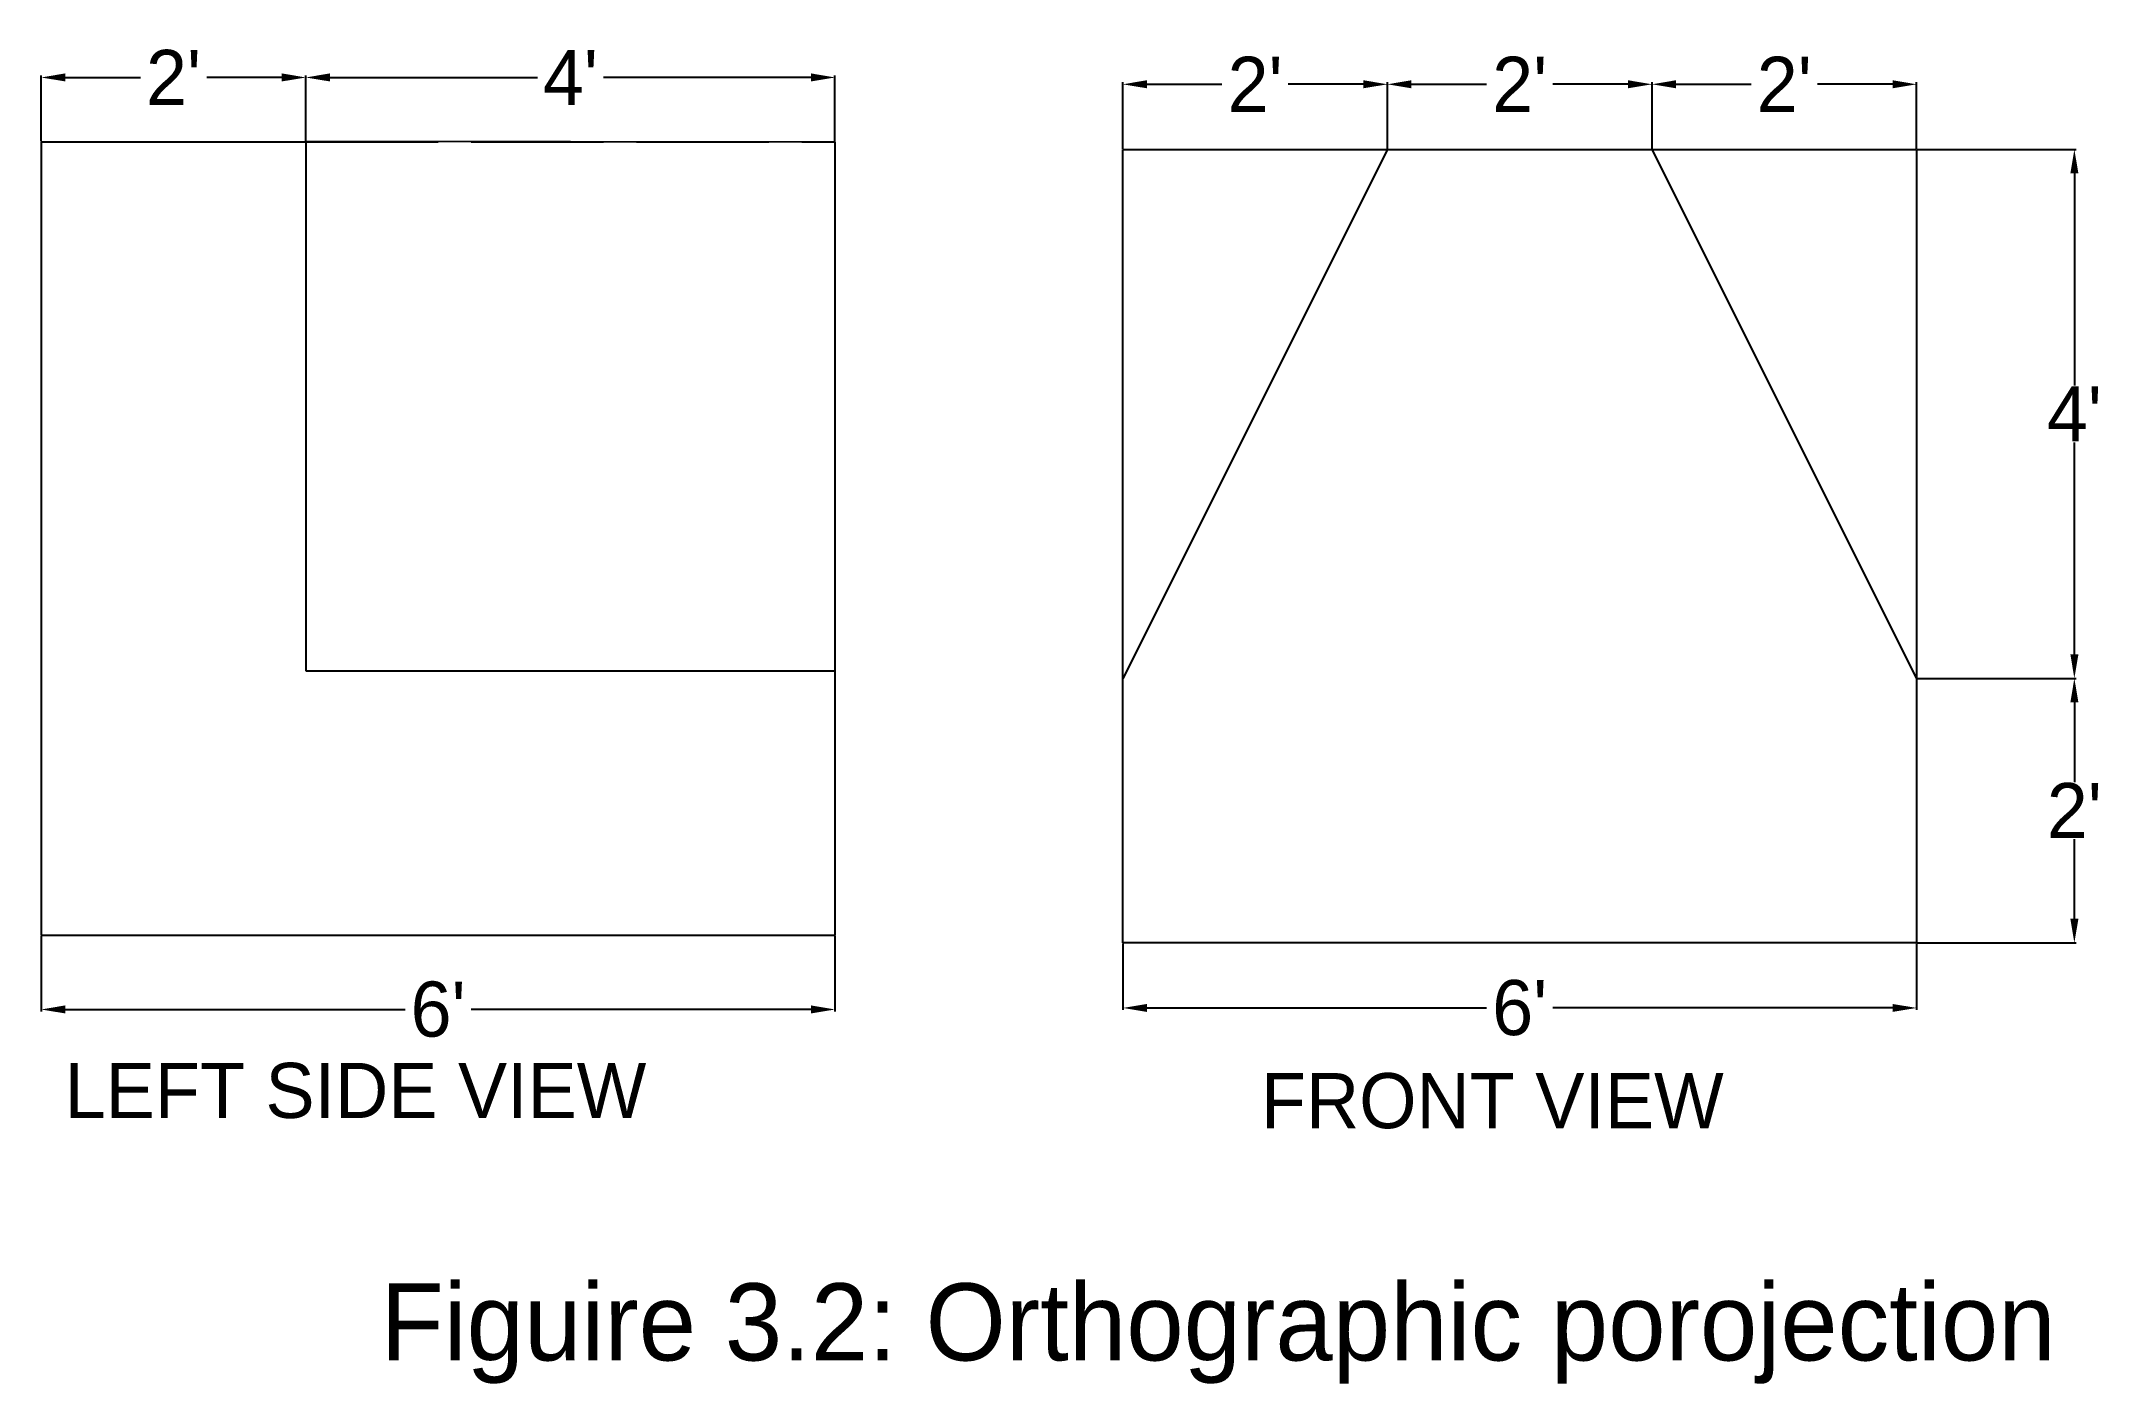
# Model space of a CAD drawing. Header units: inches. Extents: x 4 to 531, y -296 to 303.
# Drawn here: x 206.6 to 393.9, y -16 to 105.8 of the extents above; entities that cross this region are included whole.
import ezdxf

# ---------------------------------------------------------------- set-up
doc = ezdxf.new("R2010")
doc.units = ezdxf.units.IN
doc.header["$MEASUREMENT"] = 0
doc.linetypes.add('ACAD_ISO02W100', pattern=[15, 12, -3])
doc.dimstyles.get("Standard").update_dxf_attribs({"dimtxt": 5, "dimasz": 2.18, "dimexe": 0.18, "dimexo": 0.0625, "dimgap": 0.09, "dimtad": 0, "dimtih": 1, "dimtoh": 1, "dimdec": 0, "dimzin": 0, "dimdsep": 46, "dimlunit": 3, "dimtxsty": 'Standard', "dimcen": 0.09, "dimclrt": 5, "dimadec": 0, "dimazin": 0, "dimtfac": 1, "dimtdec": 0, "dimtofl": 0, "dimtmove": 0, "dimatfit": 3, "dimfxl": 1, "dimtolj": 1, "dimtzin": 0, "dimarcsym": 0})

msp = doc.modelspace()

# ---------------------------------------------------------------- texts
at = {"attachment_point": 1}
for s, insert, char_height, width in [('LEFT SIDE VIEW', (208.751, 13.105), 5, 72.21434), ('FRONT VIEW', (317.257, 12.176), 5, 55.34008), ('Figuire 3.2: Orthographic porojection', (237.409, -6.902), 7, 280.28523)]:
    msp.add_mtext(s, dxfattribs=dict(at, insert=insert, char_height=char_height, width=width))

# ---------------------------------------------------------------- blocks, each defined once
blk = doc.blocks.new('*D113')
at = {"color": 0, "lineweight": -2}
for p, q in [((304.73, 96.06), (304.73, 102.09)), ((306.91, 101.91), (313.72, 101.91)), ((326.55, 101.91), (319.73, 101.91)), ((328.73, 96.06), (328.73, 102.09))]:
    blk.add_line(p, q, dxfattribs=at)
at = {"color": 0}
for points in [[(306.91, 102.28), (306.91, 101.55), (304.73, 101.91)], [(326.55, 102.28), (326.55, 101.55), (328.73, 101.91)]]:
    blk.add_solid(points, dxfattribs=at)
at = {"layer": 'Defpoints', "color": 0}
for p in [(328.73, 101.91), (304.73, 96), (328.73, 96)]:
    blk.add_point(p, dxfattribs=at)
at = {"color": 5, "insert": (316.73, 101.91), "char_height": 5, "attachment_point": 5}
blk.add_mtext("\\A1;2'", dxfattribs=at)
blk = doc.blocks.new('*D114')
at = {"color": 0, "lineweight": -2}
for p, q in [((328.73, 96.12), (328.73, 102.09)), ((330.91, 101.91), (337.72, 101.91)), ((350.55, 101.91), (343.73, 101.91)), ((352.73, 96.06), (352.73, 102.09))]:
    blk.add_line(p, q, dxfattribs=at)
at = {"color": 0}
for points in [[(330.91, 102.28), (330.91, 101.55), (328.73, 101.91)], [(350.55, 102.28), (350.55, 101.55), (352.73, 101.91)]]:
    blk.add_solid(points, dxfattribs=at)
at = {"layer": 'Defpoints', "color": 0}
for p in [(352.73, 101.91), (328.73, 96.06), (352.73, 96)]:
    blk.add_point(p, dxfattribs=at)
at = {"color": 5, "insert": (340.73, 101.91), "char_height": 5, "attachment_point": 5}
blk.add_mtext("\\A1;2'", dxfattribs=at)
blk = doc.blocks.new('*D115')
at = {"color": 0, "lineweight": -2}
for p, q in [((352.73, 96.06), (352.73, 102.09)), ((354.91, 101.91), (361.72, 101.91)), ((374.55, 101.91), (367.73, 101.91)), ((376.73, 96.06), (376.73, 102.09))]:
    blk.add_line(p, q, dxfattribs=at)
at = {"color": 0}
for points in [[(354.91, 102.28), (354.91, 101.55), (352.73, 101.91)], [(374.55, 102.28), (374.55, 101.55), (376.73, 101.91)]]:
    blk.add_solid(points, dxfattribs=at)
at = {"layer": 'Defpoints', "color": 0}
for p in [(376.73, 101.91), (352.73, 96), (376.73, 96)]:
    blk.add_point(p, dxfattribs=at)
at = {"color": 5, "insert": (364.73, 101.91), "char_height": 5, "attachment_point": 5}
blk.add_mtext("\\A1;2'", dxfattribs=at)
blk = doc.blocks.new('*D116')
at = {"color": 0, "lineweight": -2}
for p, q in [((376.79, 96), (391.22, 96)), ((391.04, 93.82), (391.04, 74.59)), ((391.04, 50.18), (391.04, 69.41)), ((376.79, 48), (391.22, 48))]:
    blk.add_line(p, q, dxfattribs=at)
at = {"color": 0}
for points in [[(390.68, 93.82), (391.41, 93.82), (391.04, 96)], [(390.68, 50.18), (391.41, 50.18), (391.04, 48)]]:
    blk.add_solid(points, dxfattribs=at)
at = {"layer": 'Defpoints', "color": 0}
for p in [(376.73, 96), (376.73, 48), (391.04, 48)]:
    blk.add_point(p, dxfattribs=at)
at = {"color": 5, "insert": (391.04, 72), "char_height": 5, "attachment_point": 5}
blk.add_mtext("\\A1;4'", dxfattribs=at)
blk = doc.blocks.new('*D117')
at = {"color": 0, "lineweight": -2}
for p, q in [((376.79, 48), (391.22, 48)), ((391.04, 45.82), (391.04, 38.59)), ((391.04, 26.18), (391.04, 33.41)), ((376.79, 24), (391.22, 24))]:
    blk.add_line(p, q, dxfattribs=at)
at = {"color": 0}
for points in [[(390.68, 45.82), (391.41, 45.82), (391.04, 48)], [(390.68, 26.18), (391.41, 26.18), (391.04, 24)]]:
    blk.add_solid(points, dxfattribs=at)
at = {"layer": 'Defpoints', "color": 0}
for p in [(376.73, 48), (376.73, 24), (391.04, 24)]:
    blk.add_point(p, dxfattribs=at)
at = {"color": 5, "insert": (391.04, 36), "char_height": 5, "attachment_point": 5}
blk.add_mtext("\\A1;2'", dxfattribs=at)
blk = doc.blocks.new('*D118')
at = {"color": 0, "lineweight": -2}
for p, q in [((304.73, 23.94), (304.73, 17.91)), ((376.73, 23.94), (376.73, 17.91)), ((306.91, 18.09), (337.72, 18.09)), ((374.55, 18.09), (343.73, 18.09))]:
    blk.add_line(p, q, dxfattribs=at)
at = {"color": 0}
for points in [[(306.91, 18.45), (306.91, 17.73), (304.73, 18.09)], [(374.55, 18.45), (374.55, 17.73), (376.73, 18.09)]]:
    blk.add_solid(points, dxfattribs=at)
at = {"layer": 'Defpoints', "color": 0}
for p in [(304.73, 24), (376.73, 24), (376.73, 18.09)]:
    blk.add_point(p, dxfattribs=at)
at = {"color": 5, "insert": (340.73, 18.09), "char_height": 5, "attachment_point": 5}
blk.add_mtext("\\A1;6'", dxfattribs=at)
blk = doc.blocks.new('*D125')
at = {"color": 0, "lineweight": -2}
for p, q in [((206.62, 24.63), (206.62, 17.77)), ((278.62, 24.63), (278.62, 17.77)), ((208.8, 17.95), (239.62, 17.95)), ((276.44, 17.95), (245.63, 17.95))]:
    blk.add_line(p, q, dxfattribs=at)
at = {"color": 0}
for points in [[(208.8, 18.32), (208.8, 17.59), (206.62, 17.95)], [(276.44, 18.32), (276.44, 17.59), (278.62, 17.95)]]:
    blk.add_solid(points, dxfattribs=at)
at = {"layer": 'Defpoints', "color": 0}
for p in [(206.62, 24.7), (278.62, 24.7), (278.62, 17.95)]:
    blk.add_point(p, dxfattribs=at)
at = {"color": 5, "insert": (242.62, 17.95), "char_height": 5, "attachment_point": 5}
blk.add_mtext("\\A1;6'", dxfattribs=at)
blk = doc.blocks.new('*D140')
at = {"color": 0, "lineweight": -2}
for p, q in [((206.62, 96.76), (206.62, 102.71)), ((208.8, 102.53), (215.62, 102.53)), ((228.44, 102.53), (221.63, 102.53)), ((230.62, 96.76), (230.62, 102.71))]:
    blk.add_line(p, q, dxfattribs=at)
at = {"color": 0}
for points in [[(208.8, 102.9), (208.8, 102.17), (206.62, 102.53)], [(228.44, 102.9), (228.44, 102.17), (230.62, 102.53)]]:
    blk.add_solid(points, dxfattribs=at)
at = {"layer": 'Defpoints', "color": 0}
for p in [(230.62, 102.53), (206.62, 96.7), (230.62, 96.7)]:
    blk.add_point(p, dxfattribs=at)
at = {"color": 5, "insert": (218.62, 102.53), "char_height": 5, "attachment_point": 5}
blk.add_mtext("\\A1;2'", dxfattribs=at)
blk = doc.blocks.new('*D141')
at = {"color": 0, "lineweight": -2}
for p, q in [((230.62, 96.76), (230.62, 102.71)), ((232.8, 102.53), (251.62, 102.53)), ((276.44, 102.53), (257.63, 102.53)), ((278.62, 96.76), (278.62, 102.71))]:
    blk.add_line(p, q, dxfattribs=at)
at = {"color": 0}
for points in [[(232.8, 102.9), (232.8, 102.17), (230.62, 102.53)], [(276.44, 102.9), (276.44, 102.17), (278.62, 102.53)]]:
    blk.add_solid(points, dxfattribs=at)
at = {"layer": 'Defpoints', "color": 0}
for p in [(278.62, 102.53), (230.62, 96.7), (278.62, 96.7)]:
    blk.add_point(p, dxfattribs=at)
at = {"color": 5, "insert": (254.62, 102.53), "char_height": 5, "attachment_point": 5}
blk.add_mtext("\\A1;4'", dxfattribs=at)

# ---------------------------------------------------------------- dimensions: what is measured, and where the dimension line sits
for base, p1, p2, picture, middle in [((230.624, 102.535), (206.624, 96.695), (230.624, 96.695), '*D140', (218.624, 102.535)), ((278.624, 102.535), (230.624, 96.695), (278.624, 96.695), '*D141', (254.624, 102.535)), ((328.727, 101.912), (304.727, 95.999), (328.727, 95.999), '*D113', (316.727, 101.912)), ((352.727, 101.912), (328.727, 96.062), (352.727, 95.999), '*D114', (340.727, 101.912)), ((376.727, 101.912), (352.727, 95.999), (376.727, 95.999), '*D115', (364.727, 101.912)), ((278.624, 17.954), (206.624, 24.695), (278.624, 24.695), '*D125', (242.624, 17.954)), ((376.727, 18.089), (304.727, 23.999), (376.727, 23.999), '*D118', (340.727, 18.089))]:
    dim = msp.add_linear_dim(base=base, p1=p1, p2=p2, dimstyle='Standard')
    dim.commit()
    dim.dimension.update_dxf_attribs({"geometry": picture, "text_midpoint": middle})
for base, p1, p2, picture, middle in [((391.044, 47.999), (376.727, 95.999), (376.727, 47.999), '*D116', (391.044, 71.999)), ((391.044, 23.999), (376.727, 47.999), (376.727, 23.999), '*D117', (391.044, 35.999))]:
    dim = msp.add_linear_dim(base=base, p1=p1, p2=p2, angle=90, dimstyle='Standard')
    dim.commit()
    dim.dimension.update_dxf_attribs({"geometry": picture, "text_midpoint": middle})

# ---------------------------------------------------------------- linework, layer by layer
for p, q in [((206.624, 96.695), (206.624, 24.695)), ((206.624, 96.695), (230.624, 96.695)), ((230.624, 96.758), (278.624, 96.695)), ((230.624, 96.695), (230.624, 48.695)), ((278.624, 48.695), (278.624, 96.695)), ((304.727, 95.999), (328.727, 95.999)), ((304.727, 47.999), (304.727, 95.999)), ((304.727, 95.999), (304.727, 95.999)), ((328.727, 95.999), (304.727, 47.999)), ((328.727, 95.999), (352.727, 95.999)), ((352.727, 95.999), (376.727, 95.999)), ((352.727, 95.999), (376.727, 47.999)), ((376.727, 95.999), (376.727, 47.999)), ((230.624, 48.695), (278.624, 48.695)), ((278.624, 24.695), (278.624, 48.695)), ((304.727, 23.999), (304.727, 47.999)), ((304.727, 47.999), (304.727, 47.999)), ((376.727, 47.999), (376.727, 23.999)), ((206.624, 24.695), (278.624, 24.695)), ((376.727, 23.999), (304.727, 23.999))]:
    msp.add_line(p, q)
at = {"linetype": 'ACAD_ISO02W100'}
msp.add_line((230.624, 96.695), (278.624, 96.695), dxfattribs=at)

msp.set_redraw_order([(e.dxf.handle, doc.entitydb.next_handle()) for e in msp.query("TEXT MTEXT ATTDEF DIMENSION ARC_DIMENSION")])  # texts and dimensions are drawn at this point

doc.saveas('drawing.dxf')
